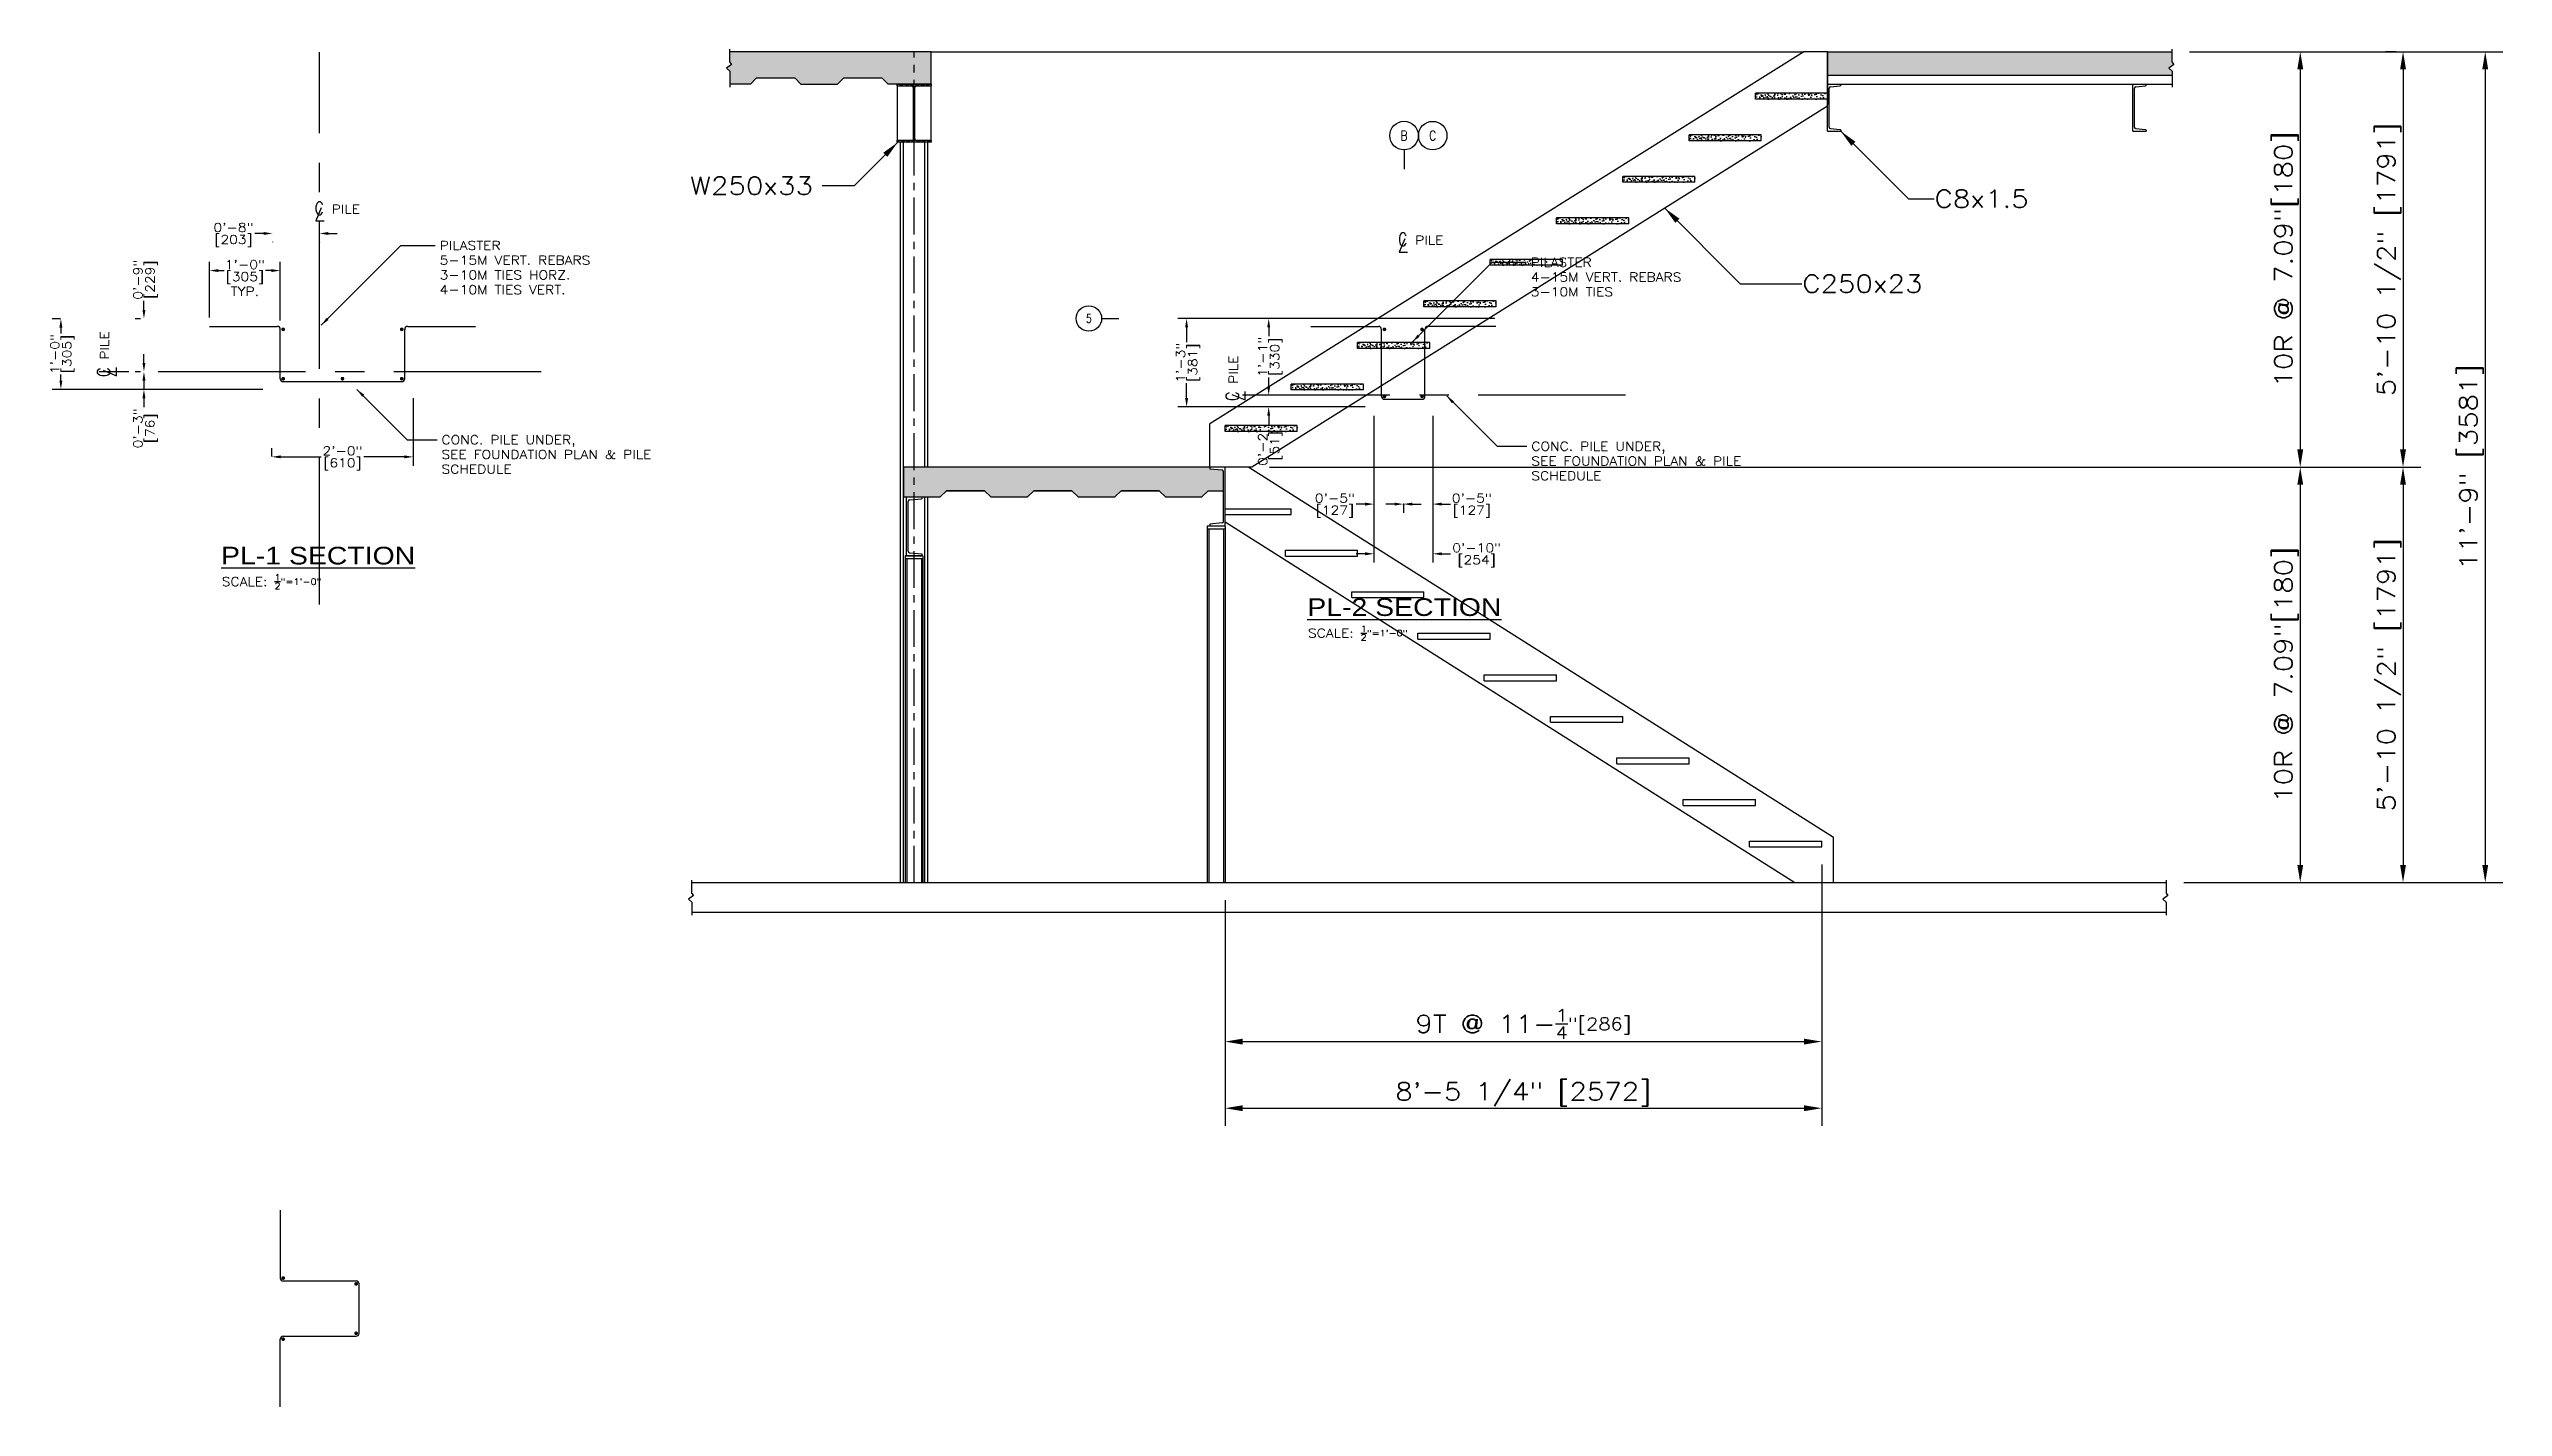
# Model space of a CAD drawing. Header units: inches. Extents: x -229 to 9761, y -1201 to 3580.
# Drawn here: x 300.1 to 716.5, y -172.5 to 57.9 of the extents above; entities that cross this region are included whole.
import ezdxf
from ezdxf.enums import TextEntityAlignment as Align

# ---------------------------------------------------------------- set-up
doc = ezdxf.new("R2010")
doc.units = ezdxf.units.IN
doc.header["$MEASUREMENT"] = 0
doc.linetypes.add('CENTER', pattern=[2, 1.25, -0.25, 0.25, -0.25])
doc.layers.get('0').update_dxf_attribs({"linetype": 'CONTINUOUS'})
doc.layers.get('DEFPOINTS').update_dxf_attribs({"linetype": 'CONTINUOUS'})
for name, color, linetype in [('Architectural_Plan_Dim', 5, 'CONTINUOUS'), ('CENTER', 1, 'CENTER'), ('Dimension', 5, 'CONTINUOUS'), ('Foundation_Details_CL', 150, 'CENTER'), ('Foundation_Details_Reinf', 131, 'CONTINUOUS'), ('LAYER131A', 131, 'CONTINUOUS'), ('Struc_Section_Conc', 71, 'CONTINUOUS'), ('Struc_Section_Dim', 5, 'CONTINUOUS'), ('Struc_Section_Steel', 11, 'CONTINUOUS'), ('Struc_Section_Wall', 134, 'CONTINUOUS'), ('Structural_Section_Dim', 5, 'CONTINUOUS'), ('Structural_Section_Text', 5, 'CONTINUOUS'), ('TEXT', 4, 'CONTINUOUS')]:
    doc.layers.add(name, color=color, linetype=linetype)
doc.styles.add('ROMANS', font='ROMANS.SHX', dxfattribs={"width": 0.8})
doc.styles.add('ROMANS-115', font='romans.shx', dxfattribs={"width": 1.15})
doc.styles.add('ROMANS80', font='romans.shx', dxfattribs={"width": 0.8})
doc.styles.add('SANS-115', font='sanss___.ttf', dxfattribs={"width": 1.15})
doc.dimstyles.new('112-ROMANS-115-MS', dxfattribs={"dimscale": 0, "dimtxt": 1.5, "dimasz": 1.5, "dimexe": 1.5, "dimexo": 1.5, "dimgap": 0.125, "dimtad": 0, "dimdec": 4, "dimzin": 1, "dimdsep": 46, "dimlunit": 4, "dimtxsty": 'ROMANS-115', "dimcen": 0.125, "dimclrd": 256, "dimclre": 256, "dimclrt": 256, "dimadec": 0, "dimazin": 0, "dimtfac": 1, "dimtdec": 4, "dimtofl": 0, "dimtmove": 0, "dimatfit": 0, "dimfxl": 1, "dimtfillclr": 256, "dimfrac": 2, "dimtolj": 1, "dimtzin": 0, "dimarcsym": 0})
doc.dimstyles.new('12-ROMANS-115-PS', dxfattribs={"dimscale": 0, "dimtxt": 0.0625, "dimasz": 0.0625, "dimexe": 0.0625, "dimexo": 0.03125, "dimgap": 0.03125, "dimtad": 1, "dimdec": 3, "dimlfac": 24, "dimzin": 1, "dimdsep": 46, "dimlunit": 4, "dimtxsty": 'ROMANS-115', "dimcen": 0.125, "dimclrd": 256, "dimclre": 256, "dimclrt": 256, "dimadec": 0, "dimazin": 0, "dimtfac": 1, "dimtdec": 3, "dimtofl": 0, "dimtmove": 0, "dimatfit": 0, "dimfxl": 1, "dimfrac": 2, "dimtolj": 1, "dimtzin": 0, "dimarcsym": 0})
doc.dimstyles.new('48-ROMANS-115', dxfattribs={"dimtxt": 3, "dimasz": 3, "dimexe": 3, "dimexo": 3, "dimgap": 0.0625, "dimtad": 1, "dimdec": 4, "dimzin": 1, "dimdsep": 46, "dimlunit": 4, "dimtxsty": 'ROMANS-115', "dimcen": 0.0625, "dimclrd": 256, "dimclre": 256, "dimclrt": 256, "dimadec": 0, "dimazin": 0, "dimtfac": 1, "dimtdec": 4, "dimtofl": 0, "dimtmove": 0, "dimatfit": 0, "dimfxl": 1, "dimfrac": 2, "dimtolj": 1, "dimtzin": 0, "dimarcsym": 0})
pattern_1 = [(50, (0, 0), (1.4345204, -0.1255043), [0.15, -1.65]), (355, (0, 0), (-0.2775027, 1.5043843), [0.12, -1.32]), (100.4514, (0.1195, -0.0105), (1.1570188, 1.378879), [0.1274804, -1.4022842]), (46.1842, (0, 0.4), (2.134482, -0.331038), [0.225, -2.475]), (96.6356, (0.1779, 0.3724), (1.8693254, 1.948236), [0.1912206, -2.103426]), (351.1842, (0, 0.4), (1.869324, 1.948237), [0.18, -1.98]), (21, (0.2, 0.3), (1.193814, -0.8052378), [0.15, -1.65]), (326, (0.2, 0.3), (0.4866307, 1.4503), [0.12, -1.32]), (71.4514, (0.2995, 0.2329), (1.6804453, 0.645061), [0.1274804, -1.4022842]), (37.5, (0, 0), (0.0243197, 0.6657877), [0, -1.304, 0, -1.34, 0, -1.325]), (7.5, (0, 0), (0.5261391, 0.7888234), [0, -0.764, 0, -1.274, 0, -0.505]), (327.5, (-0.446, 0), (1.06764487, -0.04510974), [0, -0.5, 0, -1.56, 0, -2.07]), (317.5, (-0.646, 0), (1.1663723, 0.20021), [0, -0.65, 0, -1.036, 0, -1.47])]

msp = doc.modelspace()

# ---------------------------------------------------------------- texts
at = {"layer": 'Struc_Section_Dim', "ltscale": 2, "char_height": 3, "attachment_point": 1, "style": 'ROMANS-115'}
for s, insert in [('\\A1;W250x33', (408.922536, 36.240098)), ('\\A1;C8x1.5', (620.094746, 34.037204)), ('\\A1;C250x23', (597.652888, 19.628722))]:
    msp.add_mtext(s, dxfattribs=dict(at, insert=insert))
at = {"layer": 'Structural_Section_Dim', "attachment_point": 1, "style": 'ROMANS-115'}
for insert, char_height in [((366.726193, -7.597236), 1.49999999), ((551.667896, -8.720967), 1.49999994)]:
    msp.add_mtext('\\A1;CONC. PILE UNDER,\\PSEE FOUNDATION PLAN & PILE\\PSCHEDULE', dxfattribs=dict(at, insert=insert, char_height=char_height))
at = {"layer": 'Structural_Section_Text', "width": 1.15}
for s, height, style, p in [('PILE', 1.5, 'ROMANS-115', (348.094989, 30.03583)), ('PILE', 1.4999999, 'ROMANS-115', (531.956605, 24.756766)), ('%%UPL-1 SECTION', 2.99999997, 'SANS-115', (329.325494, -29.520138)), ('%%UPL-2 SECTION', 2.99999988, 'SANS-115', (513.650271, -38.261124))]:
    msp.add_text(s, height=height, dxfattribs=dict(at, style=style)).set_placement(p)
at = {"layer": 'Structural_Section_Text', "style": 'ROMANS-115', "width": 1.15}
for height, p in [(1.5, (310.298715, 5.223903)), (1.4999999, (501.845965, 1.122719))]:
    msp.add_text('PILE', height=height, rotation=90, dxfattribs=at).set_placement(p)
at = {"layer": 'Structural_Section_Text', "attachment_point": 1, "style": 'ROMANS-115'}
for s, insert, char_height in [('PILASTER\\P5-15M VERT. REBARS\\P3-10M TIES HORZ.\\P4-10M TIES VERT.', (366.417033, 25.363831), 1.49999999), ('\\A1;PILASTER\\P4-15M VERT. REBARS\\P3-10M TIES', (551.561383, 22.506331), 1.49999994), ('\\A1;SCALE: \\H0.7x;\\S1/2;"=1\'-0"', (329.440673, -31.17357), 1.49999999), ('\\A1;SCALE: \\H0.7x;\\S1/2;"=1\'-0"', (513.765449, -39.914556), 1.49999994)]:
    msp.add_mtext(s, dxfattribs=dict(at, insert=insert, char_height=char_height))

# ---------------------------------------------------------------- blocks, each defined once
blk = doc.blocks.new('*D1')
at = {"layer": 'DEFPOINTS', "color": 0, "ltscale": 2}
for p in [(660.37, 57.5), (659.37, -83.5), (713.54, -83.5)]:
    blk.add_point(p, dxfattribs=at)
at = {"layer": 'Struc_Section_Dim', "lineweight": -2, "ltscale": 2}
for p, q in [((663.37, 57.5), (716.54, 57.5)), ((713.54, 54.5), (713.54, -80.5)), ((662.37, -83.5), (716.54, -83.5))]:
    blk.add_line(p, q, dxfattribs=at)
at = {"layer": 'Struc_Section_Dim', "ltscale": 2}
for points in [[(713.04, 54.5), (714.04, 54.5), (713.54, 57.5)], [(713.04, -80.5), (714.04, -80.5), (713.54, -83.5)]]:
    blk.add_solid(points, dxfattribs=at)
at = {"layer": 'Struc_Section_Dim', "ltscale": 2, "insert": (711.19, -13), "char_height": 3, "attachment_point": 5, "rotation": 90, "style": 'ROMANS-115'}
blk.add_mtext('\\A1;11\'-9" [3581]', dxfattribs=at)
blk = doc.blocks.new('*D2')
at = {"layer": 'DEFPOINTS', "color": 0, "ltscale": 2}
for p in [(701.41, 57.5), (504.22, -13), (699.59, -13)]:
    blk.add_point(p, dxfattribs=at)
at = {"layer": 'Struc_Section_Dim', "lineweight": -2, "ltscale": 2}
for p, q in [((698.41, 57.5), (696.59, 57.5)), ((699.59, 54.5), (699.59, -10)), ((507.22, -13), (702.59, -13))]:
    blk.add_line(p, q, dxfattribs=at)
at = {"layer": 'Struc_Section_Dim', "ltscale": 2}
for points in [[(699.09, 54.5), (700.09, 54.5), (699.59, 57.5)], [(699.09, -10), (700.09, -10), (699.59, -13)]]:
    blk.add_solid(points, dxfattribs=at)
at = {"layer": 'Struc_Section_Dim', "ltscale": 2, "insert": (697.24, 22.25), "char_height": 3, "attachment_point": 5, "rotation": 90, "style": 'ROMANS-115'}
blk.add_mtext('\\A1;5\'-10 1/2" [1791]', dxfattribs=at)
blk = doc.blocks.new('*D3')
at = {"layer": 'DEFPOINTS', "color": 0, "ltscale": 2}
for p in [(504.22, -13), (699.59, -83.5), (699.59, -83.5)]:
    blk.add_point(p, dxfattribs=at)
at = {"layer": 'Struc_Section_Dim', "lineweight": -2, "ltscale": 2}
for p, q in [((507.22, -13), (702.59, -13)), ((699.59, -16), (699.59, -80.5))]:
    blk.add_line(p, q, dxfattribs=at)
at = {"layer": 'Struc_Section_Dim', "ltscale": 2}
for points in [[(699.09, -16), (700.09, -16), (699.59, -13)], [(699.09, -80.5), (700.09, -80.5), (699.59, -83.5)]]:
    blk.add_solid(points, dxfattribs=at)
at = {"layer": 'Struc_Section_Dim', "ltscale": 2, "insert": (697.24, -48.25), "char_height": 3, "attachment_point": 5, "rotation": 90, "style": 'ROMANS-115'}
blk.add_mtext('\\A1;5\'-10 1/2" [1791]', dxfattribs=at)
blk = doc.blocks.new('*D4')
at = {"layer": 'DEFPOINTS', "color": 0, "ltscale": 2}
for p in [(680.3, 57.5), (680.3, -13), (682.15, -13)]:
    blk.add_point(p, dxfattribs=at)
at = {"layer": 'Struc_Section_Dim', "lineweight": -2, "ltscale": 2}
for p, q in [((682.15, 54.5), (682.15, -10)), ((683.3, 57.5), (685.15, 57.5)), ((683.3, -13), (685.15, -13))]:
    blk.add_line(p, q, dxfattribs=at)
at = {"layer": 'Struc_Section_Dim', "ltscale": 2}
for points in [[(681.65, 54.5), (682.65, 54.5), (682.15, 57.5)], [(681.65, -10), (682.65, -10), (682.15, -13)]]:
    blk.add_solid(points, dxfattribs=at)
at = {"layer": 'Struc_Section_Dim', "ltscale": 2, "insert": (679.8, 22.25), "char_height": 3, "attachment_point": 5, "rotation": 90, "style": 'ROMANS-115'}
blk.add_mtext('\\A1;10R @ 7.09"[180] ', dxfattribs=at)
blk = doc.blocks.new('*D5')
at = {"layer": 'DEFPOINTS', "color": 0, "ltscale": 2}
for p in [(680.3, -13), (680.3, -83.5), (682.15, -83.5)]:
    blk.add_point(p, dxfattribs=at)
at = {"layer": 'Struc_Section_Dim', "lineweight": -2, "ltscale": 2}
for p, q in [((682.15, -16), (682.15, -80.5)), ((683.3, -13), (685.15, -13)), ((683.3, -83.5), (685.15, -83.5))]:
    blk.add_line(p, q, dxfattribs=at)
at = {"layer": 'Struc_Section_Dim', "ltscale": 2}
for points in [[(681.65, -16), (682.65, -16), (682.15, -13)], [(681.65, -80.5), (682.65, -80.5), (682.15, -83.5)]]:
    blk.add_solid(points, dxfattribs=at)
at = {"layer": 'Struc_Section_Dim', "ltscale": 2, "insert": (679.8, -48.25), "char_height": 3, "attachment_point": 5, "rotation": 90, "style": 'ROMANS-115'}
blk.add_mtext('\\A1;10R @ 7.09"[180] ', dxfattribs=at)
blk = doc.blocks.new('*D6')
at = {"layer": 'DEFPOINTS', "color": 0, "ltscale": 2}
for p in [(499.69, -109.49), (600.94, -109.49), (600.94, -110.5)]:
    blk.add_point(p, dxfattribs=at)
at = {"layer": 'Struc_Section_Dim', "lineweight": -2, "ltscale": 2}
for p, q in [((502.69, -110.5), (597.94, -110.5)), ((600.94, -112.49), (600.94, -113.5))]:
    blk.add_line(p, q, dxfattribs=at)
at = {"layer": 'Struc_Section_Dim', "ltscale": 2}
for points in [[(502.69, -110), (502.69, -111), (499.69, -110.5)], [(597.94, -110), (597.94, -111), (600.94, -110.5)]]:
    blk.add_solid(points, dxfattribs=at)
at = {"layer": 'Struc_Section_Dim', "ltscale": 2, "insert": (550.31, -107.49), "char_height": 3, "attachment_point": 5, "style": 'ROMANS-115'}
blk.add_mtext('\\A1;\\A1;9T @ 11-\\H0.7x;\\S1/4;"[286]', dxfattribs=at)
blk = doc.blocks.new('*D28')
at = {"layer": 'DEFPOINTS', "color": 0, "ltscale": 2}
for p in [(600.94, -77.45), (499.69, -83.5), (600.94, -121.8)]:
    blk.add_point(p, dxfattribs=at)
at = {"layer": 'Struc_Section_Dim', "lineweight": -2, "ltscale": 2}
for p, q in [((600.94, -80.45), (600.94, -124.8)), ((499.69, -86.5), (499.69, -124.8)), ((502.69, -121.8), (597.94, -121.8))]:
    blk.add_line(p, q, dxfattribs=at)
at = {"layer": 'Struc_Section_Dim', "ltscale": 2}
for points in [[(502.69, -121.3), (502.69, -122.3), (499.69, -121.8)], [(597.94, -121.3), (597.94, -122.3), (600.94, -121.8)]]:
    blk.add_solid(points, dxfattribs=at)
at = {"layer": 'Struc_Section_Dim', "ltscale": 2, "insert": (550.31, -119.46), "char_height": 3, "attachment_point": 5, "style": 'ROMANS-115'}
blk.add_mtext('\\A1;8\'-5 1/4" [2572]', dxfattribs=at)
blk = doc.blocks.new('*D54')
at = {"layer": 'DEFPOINTS', "color": 0, "ltscale": 2}
for p in [(361.93, 0.19), (361.93, -11.26), (337.93, -12.72)]:
    blk.add_point(p, dxfattribs=at)
at = {"layer": 'Structural_Section_Text', "lineweight": -2, "ltscale": 2}
for p, q in [((361.93, -1.31), (361.93, -12.76)), ((337.93, -11.22), (337.93, -9.76)), ((339.43, -11.26), (346.31, -11.26)), ((360.43, -11.26), (353.55, -11.26))]:
    blk.add_line(p, q, dxfattribs=at)
at = {"layer": 'Structural_Section_Text', "ltscale": 2}
for points in [[(339.43, -11.01), (339.43, -11.51), (337.93, -11.26)], [(360.43, -11.01), (360.43, -11.51), (361.93, -11.26)]]:
    blk.add_solid(points, dxfattribs=at)
at = {"layer": 'Structural_Section_Text', "ltscale": 2, "char_height": 1.5, "attachment_point": 5, "style": 'ROMANS-115'}
for s, insert in [('\\A1;2\'-0"', (349.93, -10.24)), ('\\A1;[610]', (349.93, -12.52))]:
    blk.add_mtext(s, dxfattribs=dict(at, insert=insert))
blk = doc.blocks.new('*D55')
at = {"layer": 'DEFPOINTS', "color": 0, "ltscale": 2}
for p in [(303.59, 12.19), (302.14, 0.19), (337.93, 0.19)]:
    blk.add_point(p, dxfattribs=at)
at = {"layer": 'Structural_Section_Text', "lineweight": -2, "ltscale": 2}
for p, q in [((302.09, 12.19), (300.64, 12.19)), ((302.14, 10.69), (302.14, 9.68)), ((336.43, 0.19), (300.64, 0.19)), ((302.14, 1.69), (302.14, 2.7))]:
    blk.add_line(p, q, dxfattribs=at)
at = {"layer": 'Structural_Section_Text', "ltscale": 2}
for points in [[(301.89, 10.69), (302.39, 10.69), (302.14, 12.19)], [(301.89, 1.69), (302.39, 1.69), (302.14, 0.19)]]:
    blk.add_solid(points, dxfattribs=at)
at = {"layer": 'Structural_Section_Text', "ltscale": 2, "char_height": 1.5, "attachment_point": 5, "rotation": 90, "style": 'ROMANS-115'}
for s, insert in [('\\A1;1\'-0"', (301.12, 6.19)), ('\\A1;[305]', (303.41, 6.19))]:
    blk.add_mtext(s, dxfattribs=dict(at, insert=insert))
blk = doc.blocks.new('*D56')
at = {"layer": 'DEFPOINTS', "color": 0, "ltscale": 2}
for p in [(338.05, 26.75), (338.05, 26.65), (346.05, 26.75)]:
    blk.add_point(p, dxfattribs=at)
at = {"layer": 'Structural_Section_Text', "lineweight": -2, "ltscale": 2}
for p, q in [((336.55, 26.65), (335.05, 26.65)), ((338.05, 25.25), (338.05, 25.15)), ((346.05, 25.25), (346.05, 25.15)), ((347.55, 26.65), (349.05, 26.65))]:
    blk.add_line(p, q, dxfattribs=at)
at = {"layer": 'Structural_Section_Text', "ltscale": 2}
for points in [[(336.55, 26.9), (336.55, 26.4), (338.05, 26.65)], [(347.55, 26.9), (347.55, 26.4), (346.05, 26.65)]]:
    blk.add_solid(points, dxfattribs=at)
at = {"layer": 'Structural_Section_Text', "ltscale": 2, "char_height": 1.5, "attachment_point": 5, "style": 'ROMANS-115'}
for s, insert in [('\\A1;0\'-8"', (331.44, 27.67)), ('\\A1;[203]', (331.44, 25.38))]:
    blk.add_mtext(s, dxfattribs=dict(at, insert=insert))
blk = doc.blocks.new('*D57')
at = {"layer": 'DEFPOINTS', "color": 0, "ltscale": 2}
for p in [(316.24, 12.19), (317.18, 12.19), (317.18, 3.19)]:
    blk.add_point(p, dxfattribs=at)
at = {"layer": 'Structural_Section_Text', "lineweight": -2, "ltscale": 2}
for p, q in [((316.24, 13.69), (316.24, 15.19)), ((315.68, 12.19), (314.74, 12.19)), ((315.68, 3.19), (314.74, 3.19)), ((316.24, 1.69), (316.24, 0.19))]:
    blk.add_line(p, q, dxfattribs=at)
at = {"layer": 'Structural_Section_Text', "ltscale": 2}
for points in [[(315.99, 13.69), (316.49, 13.69), (316.24, 12.19)], [(315.99, 1.69), (316.49, 1.69), (316.24, 3.19)]]:
    blk.add_solid(points, dxfattribs=at)
at = {"layer": 'Structural_Section_Text', "ltscale": 2, "char_height": 1.5, "attachment_point": 5, "rotation": 90, "style": 'ROMANS-115'}
for s, insert in [('\\A1;0\'-9"', (315.22, 18.81)), ('\\A1;[229]', (317.51, 18.81))]:
    blk.add_mtext(s, dxfattribs=dict(at, insert=insert))
blk = doc.blocks.new('*D58')
at = {"layer": 'DEFPOINTS', "color": 0, "ltscale": 2}
for p in [(316.24, 3.19), (316.24, 0.19), (316.24, 0.19)]:
    blk.add_point(p, dxfattribs=at)
at = {"layer": 'Structural_Section_Dim', "lineweight": -2, "ltscale": 2}
for p, q in [((316.24, 4.69), (316.24, 6.19)), ((316.24, -1.31), (316.24, -2.81))]:
    blk.add_line(p, q, dxfattribs=at)
at = {"layer": 'Structural_Section_Dim', "ltscale": 2}
for points in [[(315.99, 4.69), (316.49, 4.69), (316.24, 3.19)], [(315.99, -1.31), (316.49, -1.31), (316.24, 0.19)]]:
    blk.add_solid(points, dxfattribs=at)
at = {"layer": 'Structural_Section_Dim', "ltscale": 2, "char_height": 1.5, "attachment_point": 5, "rotation": 90, "style": 'ROMANS-115'}
for s, insert in [('\\A1;0\'-3"', (315.22, -6.42)), ('\\A1;[76]', (317.51, -6.42))]:
    blk.add_mtext(s, dxfattribs=dict(at, insert=insert))
blk = doc.blocks.new('CLMARK')
at = {"layer": 'TEXT'}
for p, q in [((1.5, 4.6), (-3.6, -7.6)), ((-3.6, -7.6), (4.1, -7.6))]:
    blk.add_line(p, q, dxfattribs=at)
at = {"layer": 'TEXT', "style": 'ROMANS', "width": 0.8}
blk.add_text('C', height=12, dxfattribs=at).set_placement((-4.6, -1.9))
blk = doc.blocks.new('*D59')
at = {"layer": 'DEFPOINTS', "color": 0, "ltscale": 2}
for p in [(327.37, 20.35), (327.37, 10.88), (339.37, 10.38)]:
    blk.add_point(p, dxfattribs=at)
at = {"layer": 'Structural_Section_Dim', "lineweight": -2, "ltscale": 2}
for p, q in [((327.37, 12.38), (327.37, 21.85)), ((339.37, 11.88), (339.37, 21.85)), ((328.87, 20.35), (329.87, 20.35)), ((337.87, 20.35), (336.86, 20.35))]:
    blk.add_line(p, q, dxfattribs=at)
at = {"layer": 'Structural_Section_Dim', "ltscale": 2}
for points in [[(328.87, 20.6), (328.87, 20.1), (327.37, 20.35)], [(337.87, 20.6), (337.87, 20.1), (339.37, 20.35)]]:
    blk.add_solid(points, dxfattribs=at)
at = {"layer": 'Structural_Section_Dim', "ltscale": 2, "char_height": 1.5, "attachment_point": 5, "style": 'ROMANS-115'}
for s, insert in [('\\A1;1\'-0"', (333.37, 21.37)), ('\\A1;[305]\\PTYP.', (333.37, 18.08))]:
    blk.add_mtext(s, dxfattribs=dict(at, insert=insert))
blk = doc.blocks.new('*D60')
at = {"layer": 'DEFPOINTS', "color": 0, "ltscale": 2}
for p in [(513.81, 12.22), (493.17, -2.78), (524.95, -2.78)]:
    blk.add_point(p, dxfattribs=at)
at = {"layer": 'Structural_Section_Dim', "lineweight": -2, "ltscale": 2}
for p, q in [((512.31, 12.22), (491.67, 12.22)), ((493.17, 10.72), (493.17, 8.22)), ((493.17, -1.28), (493.17, 1.23)), ((523.45, -2.78), (491.67, -2.78))]:
    blk.add_line(p, q, dxfattribs=at)
at = {"layer": 'Structural_Section_Dim', "ltscale": 2}
for points in [[(492.92, 10.72), (493.42, 10.72), (493.17, 12.22)], [(492.92, -1.28), (493.42, -1.28), (493.17, -2.78)]]:
    blk.add_solid(points, dxfattribs=at)
at = {"layer": 'Structural_Section_Dim', "ltscale": 2, "char_height": 1.5, "attachment_point": 5, "rotation": 90, "style": 'ROMANS-115'}
for s, insert in [('\\A1;1\'-3"', (492.15, 4.72)), ('\\A1;[381]', (494.44, 4.72))]:
    blk.add_mtext(s, dxfattribs=dict(at, insert=insert))
blk = doc.blocks.new('*D61')
at = {"layer": 'DEFPOINTS', "color": 0, "ltscale": 2}
for p in [(524.95, -2.78), (534.95, -2.78), (534.95, -27.71)]:
    blk.add_point(p, dxfattribs=at)
at = {"layer": 'Structural_Section_Dim', "lineweight": -2, "ltscale": 2}
for p, q in [((524.95, -4.28), (524.95, -29.21)), ((534.95, -4.28), (534.95, -29.21)), ((523.45, -27.71), (521.95, -27.71)), ((536.45, -27.71), (537.95, -27.71))]:
    blk.add_line(p, q, dxfattribs=at)
at = {"layer": 'Structural_Section_Dim', "ltscale": 2}
for points in [[(523.45, -27.46), (523.45, -27.96), (524.95, -27.71)], [(536.45, -27.46), (536.45, -27.96), (534.95, -27.71)]]:
    blk.add_solid(points, dxfattribs=at)
at = {"layer": 'Structural_Section_Dim', "ltscale": 2, "char_height": 1.5, "attachment_point": 5, "style": 'ROMANS-115'}
for s, insert in [('\\A1;0\'-10"', (542.39, -26.69)), ('\\A1;[254]', (542.39, -28.98))]:
    blk.add_mtext(s, dxfattribs=dict(at, insert=insert))
blk = doc.blocks.new('*D62')
at = {"layer": 'DEFPOINTS', "color": 0, "ltscale": 2}
for p in [(524.95, -17.7), (524.95, -19.28), (529.95, -17.7)]:
    blk.add_point(p, dxfattribs=at)
at = {"layer": 'Structural_Section_Dim', "lineweight": -2, "ltscale": 2}
for p, q in [((523.45, -19.28), (521.95, -19.28)), ((524.95, -19.2), (524.95, -20.78)), ((529.95, -19.2), (529.95, -20.78)), ((531.45, -19.28), (532.95, -19.28))]:
    blk.add_line(p, q, dxfattribs=at)
at = {"layer": 'Structural_Section_Dim', "ltscale": 2}
for points in [[(523.45, -19.03), (523.45, -19.53), (524.95, -19.28)], [(531.45, -19.03), (531.45, -19.53), (529.95, -19.28)]]:
    blk.add_solid(points, dxfattribs=at)
at = {"layer": 'Structural_Section_Dim', "ltscale": 2, "char_height": 1.5, "attachment_point": 5, "style": 'ROMANS-115'}
for s, insert in [('\\A1;0\'-5"', (518.34, -18.27)), ('\\A1;[127]', (518.34, -20.55))]:
    blk.add_mtext(s, dxfattribs=dict(at, insert=insert))
blk = doc.blocks.new('Gridline')
blk.add_line((-0.5, -21.1), (-0.5, -69.7))
blk.add_circle((-0.5, 14.9), 36)
at = {"color": 5, "style": 'ROMANS80', "width": 0.8}
blk.add_attdef('GRID', text='', height=24, dxfattribs=at).set_placement((-0.5, 14.9), align=Align.MIDDLE)
blk = doc.blocks.new('Gridline-Left')
blk.add_line((-48.6, 0), (0, 0))
blk.add_circle((-84.6, 0), 36)
at = {"color": 5, "style": 'ROMANS80', "width": 0.8}
blk.add_attdef('GRID', text='', height=24, dxfattribs=at).set_placement((-84.6, 0), align=Align.MIDDLE)
blk = doc.blocks.new('*D63')
at = {"layer": 'DEFPOINTS', "color": 0, "ltscale": 2}
for p in [(529.95, -17.7), (534.95, -17.7), (534.95, -19.28)]:
    blk.add_point(p, dxfattribs=at)
at = {"layer": 'Structural_Section_Dim', "lineweight": -2, "ltscale": 2}
for p, q in [((528.45, -19.28), (526.95, -19.28)), ((529.95, -19.2), (529.95, -20.78)), ((534.95, -19.2), (534.95, -20.78)), ((536.45, -19.28), (537.95, -19.28))]:
    blk.add_line(p, q, dxfattribs=at)
at = {"layer": 'Structural_Section_Dim', "ltscale": 2}
for points in [[(528.45, -19.03), (528.45, -19.53), (529.95, -19.28)], [(536.45, -19.03), (536.45, -19.53), (534.95, -19.28)]]:
    blk.add_solid(points, dxfattribs=at)
at = {"layer": 'Structural_Section_Dim', "ltscale": 2, "char_height": 1.5, "attachment_point": 5, "style": 'ROMANS-115'}
for s, insert in [('\\A1;0\'-5"', (541.57, -18.27)), ('\\A1;[127]', (541.57, -20.55))]:
    blk.add_mtext(s, dxfattribs=dict(at, insert=insert))
blk = doc.blocks.new('*D64')
at = {"layer": 'DEFPOINTS', "color": 0, "ltscale": 2}
for p in [(507.1, 12.22), (508.79, 12.22), (508.79, -0.78)]:
    blk.add_point(p, dxfattribs=at)
at = {"layer": 'Structural_Section_Dim', "lineweight": -2, "ltscale": 2}
for p, q in [((507.29, 12.22), (505.6, 12.22)), ((507.1, 10.72), (507.1, 9.22)), ((507.1, 0.72), (507.1, 2.23)), ((507.29, -0.78), (505.6, -0.78))]:
    blk.add_line(p, q, dxfattribs=at)
at = {"layer": 'Structural_Section_Dim', "ltscale": 2}
for points in [[(506.85, 10.72), (507.35, 10.72), (507.1, 12.22)], [(506.85, 0.72), (507.35, 0.72), (507.1, -0.78)]]:
    blk.add_solid(points, dxfattribs=at)
at = {"layer": 'Structural_Section_Dim', "ltscale": 2, "char_height": 1.5, "attachment_point": 5, "rotation": 90, "style": 'ROMANS-115'}
for s, insert in [('\\A1;1\'-1"', (506.08, 5.72)), ('\\A1;[330]', (508.37, 5.72))]:
    blk.add_mtext(s, dxfattribs=dict(at, insert=insert))
blk = doc.blocks.new('*D65')
at = {"layer": 'DEFPOINTS', "color": 0, "ltscale": 2}
for p in [(507.1, -2.78), (508.79, -0.78), (508.79, -2.78)]:
    blk.add_point(p, dxfattribs=at)
at = {"layer": 'Structural_Section_Dim', "lineweight": -2, "ltscale": 2}
for p, q in [((507.1, 0.72), (507.1, 2.22)), ((507.29, -0.78), (505.6, -0.78)), ((507.29, -2.78), (505.6, -2.78)), ((507.1, -4.28), (507.1, -5.78))]:
    blk.add_line(p, q, dxfattribs=at)
at = {"layer": 'Structural_Section_Dim', "ltscale": 2}
for points in [[(506.85, 0.72), (507.35, 0.72), (507.1, -0.78)], [(506.85, -4.28), (507.35, -4.28), (507.1, -2.78)]]:
    blk.add_solid(points, dxfattribs=at)
at = {"layer": 'Structural_Section_Dim', "ltscale": 2, "char_height": 1.5, "attachment_point": 5, "rotation": 90, "style": 'ROMANS-115'}
for s, insert in [('\\A1;0\'-2"', (506.08, -9.39)), ('\\A1;[51]', (508.37, -9.39))]:
    blk.add_mtext(s, dxfattribs=dict(at, insert=insert))
blk = doc.blocks.new('grids')
at = {"color": 2}
blk.add_circle((0.101, 0), 0.101, dxfattribs=at)
at = {"color": 5, "style": 'ROMANS80', "width": 0.8}
blk.add_attdef('GRID', text='', height=0.0675, dxfattribs=at).set_placement((0.101, 0), align=Align.MIDDLE)

# ---------------------------------------------------------------- dimensions: what is measured, and where the dimension line sits
at = {"layer": 'Struc_Section_Dim', "ltscale": 2}
for base, p1, p2, picture, middle in [((699.588312, -13.004356), (701.411381, 57.495644), (504.217005, -13.004356), '*D2', (697.240098, 22.245644)), ((713.54092, -83.504356), (660.373602, 57.495644), (659.373602, -83.504356), '*D1', (711.192706, -13.004356)), ((699.588312, -83.504356), (504.217005, -13.004356), (699.588312, -83.504356), '*D3', (697.240098, -48.254356))]:
    dim = msp.add_linear_dim(base=base, p1=p1, p2=p2, angle=90, dimstyle='48-ROMANS-115', dxfattribs=at)
    dim.commit()
    dim.dimension.update_dxf_attribs({"geometry": picture, "text_midpoint": middle})
for base, p1, p2, picture, middle in [((682.146314, -13.004356), (680.297164, 57.495644), (680.297164, -13.004356), '*D4', (679.7981, 22.245644)), ((682.146314, -83.504356), (680.297164, -13.004356), (680.297164, -83.504356), '*D5', (679.7981, -48.254356))]:
    dim = msp.add_linear_dim(base=base, p1=p1, p2=p2, angle=90, text='10R @ 7.09"[180] ', dimstyle='48-ROMANS-115', dxfattribs=at)
    dim.commit()
    dim.dimension.update_dxf_attribs({"geometry": picture, "text_midpoint": middle})
dim = msp.add_linear_dim(base=(600.936025, -121.80358), p1=(499.686025, -83.504356), p2=(600.936025, -77.454356), dimstyle='48-ROMANS-115', dxfattribs=at)
dim.commit()
dim.dimension.update_dxf_attribs({"geometry": '*D28', "text_midpoint": (550.311025, -119.455366)})
dim = msp.add_linear_dim(base=(600.936025, -110.501797), p1=(499.686025, -109.489889), p2=(600.936025, -109.489889), text='\\A1;9T @ 11-{\\H0.7x;\\S1/4;}"[286]', dimstyle='48-ROMANS-115', override={"dimse1": 1}, dxfattribs=at)
dim.commit()
dim.dimension.update_dxf_attribs({"geometry": '*D6', "text_midpoint": (550.311025, -107.489297)})
at = {"layer": 'Structural_Section_Dim'}
dim = msp.add_linear_dim(base=(327.366877, 20.347445), p1=(339.366876, 10.379048), p2=(327.366877, 10.879048), text='<>\\PTYP.', dimstyle='112-ROMANS-115-MS', override={"dimscale": 1, "dimpost": '\\X'}, dxfattribs=at)
dim.commit()
dim.dimension.update_dxf_attribs({"geometry": '*D59', "text_midpoint": (333.366876, 20.347445)})
for base, p1, p2, angle, picture, middle in [((493.172153, -2.777319), (513.811269, 12.222681), (524.95267, -2.777319), 90, '*D60', (493.172153, 4.722681)), ((507.098078, 12.222681), (508.787779, -0.777319), (508.787779, 12.222681), 90, '*D64', (507.098078, 5.722681)), ((316.23901, 0.191548), (316.23901, 3.191548), (316.23901, 0.191548), 90, '*D58', (316.23901, -6.424524)), ((507.098078, -2.777319), (508.787779, -0.777319), (508.787779, -2.777319), 270, '*D65', (507.098078, -9.393391)), ((534.95267, -19.28294), (529.95267, -17.698108), (534.95267, -17.698108), 180, '*D63', (541.568742, -19.28294))]:
    dim = msp.add_linear_dim(base=base, p1=p1, p2=p2, angle=angle, dimstyle='112-ROMANS-115-MS', override={"dimscale": 1, "dimpost": '\\X'}, dxfattribs=at)
    dim.commit()
    dim.dimension.update_dxf_attribs({"geometry": picture, "text_midpoint": middle})
for base, p1, p2, picture, middle in [((534.95267, -27.707878), (524.95267, -2.777319), (534.95267, -2.777319), '*D61', (542.39017, -27.707878)), ((524.95267, -19.28294), (529.95267, -17.698108), (524.95267, -17.698108), '*D62', (518.336599, -19.28294))]:
    dim = msp.add_linear_dim(base=base, p1=p1, p2=p2, dimstyle='112-ROMANS-115-MS', override={"dimscale": 1, "dimpost": '\\X'}, dxfattribs=at)
    dim.commit()
    dim.dimension.update_dxf_attribs({"geometry": picture, "text_midpoint": middle})
at = {"layer": 'Structural_Section_Text'}
for base, p1, p2, picture, middle in [((338.054376, 26.649219), (346.054376, 26.750683), (338.054376, 26.750683), '*D56', (331.438305, 26.649219)), ((361.929376, -11.256314), (337.929376, -12.719247), (361.929376, 0.191548), '*D54', (349.929376, -11.256314))]:
    dim = msp.add_linear_dim(base=base, p1=p1, p2=p2, dimstyle='112-ROMANS-115-MS', override={"dimscale": 1, "dimpost": '\\X'}, dxfattribs=at)
    dim.commit()
    dim.dimension.update_dxf_attribs({"geometry": picture, "text_midpoint": middle})
for base, p1, p2, picture, middle in [((316.23901, 12.191548), (317.177137, 3.191548), (317.177137, 12.191548), '*D57', (316.23901, 18.807619)), ((302.140505, 0.191548), (303.591824, 12.191548), (337.929376, 0.191548), '*D55', (302.140505, 6.191548))]:
    dim = msp.add_linear_dim(base=base, p1=p1, p2=p2, angle=90, dimstyle='112-ROMANS-115-MS', override={"dimscale": 1, "dimpost": '\\X'}, dxfattribs=at)
    dim.commit()
    dim.dimension.update_dxf_attribs({"geometry": picture, "text_midpoint": middle})

# ---------------------------------------------------------------- hatches: boundary and pattern name
at = {"layer": 'LAYER131A', "ltscale": 2}
h = msp.add_hatch(dxfattribs=at)
h.set_pattern_fill('AR-CONC', color=256, scale=0.2, style=0)
h.set_pattern_definition(pattern_1)
h.paths.add_polyline_path([(446.936025, 57.495644), (415.628304, 57.495644), (415.628304, 55.766713), (415.939703, 55.339041), (415.083357, 54.716972), (415.667229, 54.211541), (415.667229, 51.995644), (419.14068, 51.995644), (420.186025, 53.040989), (426.660443, 53.040989), (427.705788, 51.995644), (433.95318, 51.995644), (434.998525, 53.040989), (441.472943, 53.040989), (442.518288, 51.995644), (446.936025, 51.995644)])
h.paths.add_polyline_path([(449.811025, 57.495644), (446.936025, 57.495644), (446.936025, 51.995644), (449.811025, 51.995644)])
h = msp.add_hatch(dxfattribs=at)
h.set_pattern_fill('AR-CONC', color=256, scale=0.2, style=0)
h.set_pattern_definition(pattern_1)
h.paths.add_polyline_path([(660.373602, 57.495644), (601.936025, 57.495644), (601.936025, 53.495644), (660.412527, 53.495644), (660.412527, 54.211541), (659.828654, 54.716972), (660.685001, 55.339041), (660.373602, 55.766713)])
h = msp.add_hatch(dxfattribs=at)
h.set_pattern_fill('AR-CONC', color=256, scale=0.2, style=0)
h.set_pattern_definition([(50, (214.72, 56.4), (1.4345204, -0.1255043), [0.15, -1.65]), (355, (214.72, 56.4), (-0.2775027, 1.504384), [0.12, -1.32]), (100.4514, (214.8395, 56.3895), (1.157019, 1.378879), [0.1274804, -1.402284]), (46.1842, (214.72, 56.8), (2.134482, -0.331038), [0.225, -2.475]), (96.6356, (214.8978, 56.7724), (1.869325, 1.948236), [0.19122, -2.103426]), (351.1842, (214.72, 56.8), (1.869324, 1.948237), [0.18, -1.98]), (21, (214.92, 56.7), (1.193814, -0.8052378), [0.15, -1.65]), (326, (214.92, 56.7), (0.4866307, 1.4503), [0.12, -1.32]), (71.4514, (215.0194, 56.6329), (1.6804453, 0.645061), [0.1274804, -1.402284]), (37.5, (214.71996, 56.4), (0.0243197, 0.6657877), [0, -1.304, 0, -1.34, 0, -1.325]), (7.5, (214.71996, 56.4), (0.5261391, 0.7888234), [0, -0.764, 0, -1.274, 0, -0.505]), (327.5, (214.27396, 56.4), (1.0676449, -0.04510974), [0, -0.5, 0, -1.56, 0, -2.07]), (317.5, (214.074, 56.4), (1.1663723, 0.20021), [0, -0.65, 0, -1.036, 0, -1.47])])
h.paths.add_polyline_path([(601.936025, 50.445644), (589.686025, 50.445644), (589.686025, 49.445644), (601.936025, 49.445644)])
h = msp.add_hatch(dxfattribs=at)
h.set_pattern_fill('AR-CONC', color=256, scale=0.2, style=0)
h.set_pattern_definition([(50, (203.47, 49.35), (1.4345204, -0.1255043), [0.15, -1.65]), (355, (203.47, 49.35), (-0.2775027, 1.504384), [0.12, -1.32]), (100.4514, (203.5895, 49.3395), (1.157019, 1.378879), [0.1274804, -1.402284]), (46.1842, (203.47, 49.75), (2.134482, -0.331038), [0.225, -2.475]), (96.6356, (203.6478, 49.7224), (1.869325, 1.948236), [0.19122, -2.103426]), (351.1842, (203.47, 49.75), (1.869324, 1.948237), [0.18, -1.98]), (21, (203.67, 49.65), (1.193814, -0.8052378), [0.15, -1.65]), (326, (203.67, 49.65), (0.4866307, 1.4503), [0.12, -1.32]), (71.4514, (203.7694, 49.5829), (1.6804453, 0.645061), [0.1274804, -1.402284]), (37.5, (203.46996, 49.35), (0.0243197, 0.6657877), [0, -1.304, 0, -1.34, 0, -1.325]), (7.5, (203.46996, 49.35), (0.5261391, 0.7888234), [0, -0.764, 0, -1.274, 0, -0.505]), (327.5, (203.02396, 49.35), (1.0676449, -0.04510974), [0, -0.5, 0, -1.56, 0, -2.07]), (317.5, (202.824, 49.35), (1.1663723, 0.20021), [0, -0.65, 0, -1.036, 0, -1.47])])
h.paths.add_polyline_path([(590.686025, 43.395644), (578.436025, 43.395644), (578.436025, 42.395644), (590.686025, 42.395644)])
h = msp.add_hatch(dxfattribs=at)
h.set_pattern_fill('AR-CONC', color=256, scale=0.2, style=0)
h.set_pattern_definition([(50, (192.22, 42.3), (1.4345204, -0.1255043), [0.15, -1.65]), (355, (192.22, 42.3), (-0.2775027, 1.504384), [0.12, -1.32]), (100.4514, (192.3395, 42.2895), (1.157019, 1.378879), [0.1274804, -1.402284]), (46.1842, (192.22, 42.7), (2.134482, -0.331038), [0.225, -2.475]), (96.6356, (192.3978, 42.6724), (1.869325, 1.948236), [0.19122, -2.103426]), (351.1842, (192.22, 42.7), (1.869324, 1.948237), [0.18, -1.98]), (21, (192.42, 42.6), (1.193814, -0.8052378), [0.15, -1.65]), (326, (192.42, 42.6), (0.4866307, 1.4503), [0.12, -1.32]), (71.4514, (192.5194, 42.5329), (1.6804453, 0.645061), [0.1274804, -1.402284]), (37.5, (192.21996, 42.3), (0.0243197, 0.6657877), [0, -1.304, 0, -1.34, 0, -1.325]), (7.5, (192.21996, 42.3), (0.5261391, 0.7888234), [0, -0.764, 0, -1.274, 0, -0.505]), (327.5, (191.77396, 42.3), (1.0676449, -0.04510974), [0, -0.5, 0, -1.56, 0, -2.07]), (317.5, (191.574, 42.3), (1.1663723, 0.20021), [0, -0.65, 0, -1.036, 0, -1.47])])
h.paths.add_polyline_path([(579.436025, 36.345644), (567.186025, 36.345644), (567.186025, 35.345644), (579.436025, 35.345644)])
h = msp.add_hatch(dxfattribs=at)
h.set_pattern_fill('AR-CONC', color=256, scale=0.2, style=0)
h.set_pattern_definition([(50, (180.97, 35.25), (1.4345204, -0.1255043), [0.15, -1.65]), (355, (180.97, 35.25), (-0.2775027, 1.504384), [0.12, -1.32]), (100.4514, (181.0895, 35.2395), (1.157019, 1.378879), [0.1274804, -1.402284]), (46.1842, (180.97, 35.65), (2.134482, -0.331038), [0.225, -2.475]), (96.6356, (181.1478, 35.6224), (1.869325, 1.948236), [0.19122, -2.103426]), (351.1842, (180.97, 35.65), (1.869324, 1.948237), [0.18, -1.98]), (21, (181.17, 35.55), (1.193814, -0.8052378), [0.15, -1.65]), (326, (181.17, 35.55), (0.4866307, 1.4503), [0.12, -1.32]), (71.4514, (181.2694, 35.4829), (1.6804453, 0.645061), [0.1274804, -1.402284]), (37.5, (180.96996, 35.25), (0.0243197, 0.6657877), [0, -1.304, 0, -1.34, 0, -1.325]), (7.5, (180.96996, 35.25), (0.5261391, 0.7888234), [0, -0.764, 0, -1.274, 0, -0.505]), (327.5, (180.52396, 35.25), (1.0676449, -0.04510974), [0, -0.5, 0, -1.56, 0, -2.07]), (317.5, (180.324, 35.25), (1.1663723, 0.20021), [0, -0.65, 0, -1.036, 0, -1.47])])
h.paths.add_polyline_path([(568.186025, 29.295644), (555.936025, 29.295644), (555.936025, 28.295644), (568.186025, 28.295644)])
h = msp.add_hatch(dxfattribs=at)
h.set_pattern_fill('AR-CONC', color=256, scale=0.2, style=0)
h.set_pattern_definition([(50, (169.72, 28.2), (1.4345204, -0.1255043), [0.15, -1.65]), (355, (169.72, 28.2), (-0.2775027, 1.504384), [0.12, -1.32]), (100.4514, (169.8395, 28.1895), (1.157019, 1.378879), [0.1274804, -1.402284]), (46.1842, (169.72, 28.6), (2.134482, -0.331038), [0.225, -2.475]), (96.6356, (169.8978, 28.5724), (1.869325, 1.948236), [0.19122, -2.103426]), (351.1842, (169.72, 28.6), (1.869324, 1.948237), [0.18, -1.98]), (21, (169.92, 28.5), (1.193814, -0.8052378), [0.15, -1.65]), (326, (169.92, 28.5), (0.4866307, 1.4503), [0.12, -1.32]), (71.4514, (170.0194, 28.4329), (1.6804453, 0.645061), [0.1274804, -1.402284]), (37.5, (169.71996, 28.2), (0.0243197, 0.6657877), [0, -1.304, 0, -1.34, 0, -1.325]), (7.5, (169.71996, 28.2), (0.5261391, 0.7888234), [0, -0.764, 0, -1.274, 0, -0.505]), (327.5, (169.27396, 28.2), (1.0676449, -0.04510974), [0, -0.5, 0, -1.56, 0, -2.07]), (317.5, (169.074, 28.2), (1.1663723, 0.20021), [0, -0.65, 0, -1.036, 0, -1.47])])
h.paths.add_polyline_path([(556.936025, 22.245644), (544.686025, 22.245644), (544.686025, 21.245644), (556.936025, 21.245644)])
h = msp.add_hatch(dxfattribs=at)
h.set_pattern_fill('AR-CONC', color=256, scale=0.2, style=0)
h.set_pattern_definition([(50, (158.47, 21.15), (1.4345204, -0.1255043), [0.15, -1.65]), (355, (158.47, 21.15), (-0.2775027, 1.504384), [0.12, -1.32]), (100.4514, (158.5895, 21.1395), (1.157019, 1.378879), [0.1274804, -1.402284]), (46.1842, (158.47, 21.55), (2.134482, -0.331038), [0.225, -2.475]), (96.6356, (158.6478, 21.5224), (1.869325, 1.948236), [0.19122, -2.103426]), (351.1842, (158.47, 21.55), (1.869324, 1.948237), [0.18, -1.98]), (21, (158.67, 21.45), (1.193814, -0.8052378), [0.15, -1.65]), (326, (158.67, 21.45), (0.4866307, 1.4503), [0.12, -1.32]), (71.4514, (158.7694, 21.3829), (1.6804453, 0.645061), [0.1274804, -1.402284]), (37.5, (158.46996, 21.15), (0.0243197, 0.6657877), [0, -1.304, 0, -1.34, 0, -1.325]), (7.5, (158.46996, 21.15), (0.5261391, 0.7888234), [0, -0.764, 0, -1.274, 0, -0.505]), (327.5, (158.02396, 21.15), (1.0676449, -0.04510974), [0, -0.5, 0, -1.56, 0, -2.07]), (317.5, (157.824, 21.15), (1.1663723, 0.20021), [0, -0.65, 0, -1.036, 0, -1.47])])
h.paths.add_polyline_path([(545.686025, 15.195644), (533.436025, 15.195644), (533.436025, 14.195644), (545.686025, 14.195644)])
h = msp.add_hatch(dxfattribs=at)
h.set_pattern_fill('AR-CONC', color=256, scale=0.2, style=0)
h.set_pattern_definition([(50, (147.22, 14.1), (1.4345204, -0.1255043), [0.15, -1.65]), (355, (147.22, 14.1), (-0.2775027, 1.504384), [0.12, -1.32]), (100.4514, (147.3395, 14.0895), (1.157019, 1.378879), [0.1274804, -1.402284]), (46.1842, (147.22, 14.5), (2.134482, -0.331038), [0.225, -2.475]), (96.6356, (147.3978, 14.4724), (1.869325, 1.948236), [0.19122, -2.103426]), (351.1842, (147.22, 14.5), (1.869324, 1.948237), [0.18, -1.98]), (21, (147.42, 14.4), (1.193814, -0.8052378), [0.15, -1.65]), (326, (147.42, 14.4), (0.4866307, 1.4503), [0.12, -1.32]), (71.4514, (147.5194, 14.3329), (1.6804453, 0.645061), [0.1274804, -1.402284]), (37.5, (147.21996, 14.1), (0.0243197, 0.6657877), [0, -1.304, 0, -1.34, 0, -1.325]), (7.5, (147.21996, 14.1), (0.5261391, 0.7888234), [0, -0.764, 0, -1.274, 0, -0.505]), (327.5, (146.77396, 14.1), (1.0676449, -0.04510974), [0, -0.5, 0, -1.56, 0, -2.07]), (317.5, (146.574, 14.1), (1.1663723, 0.20021), [0, -0.65, 0, -1.036, 0, -1.47])])
h.paths.add_polyline_path([(534.436025, 8.145644), (522.186025, 8.145644), (522.186025, 7.145644), (534.436025, 7.145644)])
h = msp.add_hatch(dxfattribs=at)
h.set_pattern_fill('AR-CONC', color=256, scale=0.2, style=0)
h.set_pattern_definition([(50, (135.97, 7.05), (1.4345204, -0.1255043), [0.15, -1.65]), (355, (135.97, 7.05), (-0.2775027, 1.504384), [0.12, -1.32]), (100.4514, (136.0895, 7.0395), (1.157019, 1.378879), [0.1274804, -1.402284]), (46.1842, (135.97, 7.45), (2.134482, -0.331038), [0.225, -2.475]), (96.6356, (136.1478, 7.4224), (1.869325, 1.948236), [0.19122, -2.103426]), (351.1842, (135.97, 7.45), (1.869324, 1.948237), [0.18, -1.98]), (21, (136.17, 7.35), (1.193814, -0.8052378), [0.15, -1.65]), (326, (136.17, 7.35), (0.4866307, 1.4503), [0.12, -1.32]), (71.4514, (136.2694, 7.2829), (1.6804453, 0.645061), [0.1274804, -1.402284]), (37.5, (135.96996, 7.05), (0.0243197, 0.6657877), [0, -1.304, 0, -1.34, 0, -1.325]), (7.5, (135.96996, 7.05), (0.5261391, 0.7888234), [0, -0.764, 0, -1.274, 0, -0.505]), (327.5, (135.52396, 7.05), (1.0676449, -0.04510974), [0, -0.5, 0, -1.56, 0, -2.07]), (317.5, (135.324, 7.05), (1.1663723, 0.20021), [0, -0.65, 0, -1.036, 0, -1.47])])
h.paths.add_polyline_path([(523.186025, 1.095644), (510.936025, 1.095644), (510.936025, 0.095644), (523.186025, 0.095644)])
h = msp.add_hatch(dxfattribs=at)
h.set_pattern_fill('AR-CONC', color=256, scale=0.2, style=0)
h.set_pattern_definition([(50, (124.72, 0), (1.4345204, -0.1255043), [0.15, -1.65]), (355, (124.72, 0), (-0.2775027, 1.504384), [0.12, -1.32]), (100.4514, (124.8395, -0.0105), (1.157019, 1.378879), [0.1274804, -1.402284]), (46.1842, (124.72, 0.4), (2.134482, -0.331038), [0.225, -2.475]), (96.6356, (124.8978, 0.3724), (1.869325, 1.948236), [0.19122, -2.103426]), (351.1842, (124.72, 0.4), (1.869324, 1.948237), [0.18, -1.98]), (21, (124.92, 0.3), (1.193814, -0.8052378), [0.15, -1.65]), (326, (124.92, 0.3), (0.4866307, 1.4503), [0.12, -1.32]), (71.4514, (125.0194, 0.2329), (1.6804453, 0.645061), [0.1274804, -1.402284]), (37.5, (124.71996, 0), (0.0243197, 0.6657877), [0, -1.304, 0, -1.34, 0, -1.325]), (7.5, (124.71996, 0), (0.5261391, 0.7888234), [0, -0.764, 0, -1.274, 0, -0.505]), (327.5, (124.27396, 0), (1.0676449, -0.04510974), [0, -0.5, 0, -1.56, 0, -2.07]), (317.5, (124.074, 0), (1.1663723, 0.20021), [0, -0.65, 0, -1.036, 0, -1.47])])
h.paths.add_polyline_path([(511.936025, -5.954356), (499.686025, -5.954356), (499.686025, -6.954356), (511.936025, -6.954356)])
h = msp.add_hatch(dxfattribs=at)
h.set_pattern_fill('AR-CONC', color=256, scale=0.2, style=0)
h.set_pattern_definition(pattern_1)
h.paths.add_polyline_path([(499.446025, -13.774926, 0.3888787319), (499.217814, -13.525877), (497.126025, -13.342869), (497.126025, -13.004356), (446.936025, -13.004356), (446.936025, -18.049701), (451.373418, -18.049701), (452.418762, -17.004356), (458.89318, -17.004356), (459.938525, -18.049701), (466.185918, -18.049701), (467.231262, -17.004356), (473.70568, -17.004356), (474.751025, -18.049701), (480.998418, -18.049701), (482.043762, -17.004356), (488.51818, -17.004356), (489.563525, -18.049701), (495.780971, -18.049701), (496.826316, -17.004356), (499.446025, -17.004356)])
h.paths.add_polyline_path([(446.936025, -13.004356), (445.126025, -13.004356), (445.126025, -18.049701), (446.936025, -18.049701)])
at = {"layer": 'Struc_Section_Steel', "ltscale": 2}
h = msp.add_hatch(dxfattribs=at)
h.set_pattern_fill('STEEL', color=256, scale=5, style=0)
h.set_pattern_definition([(45, (342.0604, 68.24756), (-0.4419417, 0.4419417), []), (45, (342.0604, 68.56006), (-0.4419417, 0.4419417), [])])
h.paths.add_polyline_path([(449.811025, 51.683144), (449.811025, 51.995644), (444.061025, 51.995644), (444.061025, 51.683144), (446.561025, 51.683144, -0.4142135624), (446.811025, 51.433144), (446.811025, 42.683144, -0.4142135624), (446.561025, 42.433144), (444.061025, 42.433144), (444.061025, 42.120644), (449.811025, 42.120644), (449.811025, 42.433144), (447.311025, 42.433144, -0.4142135624), (447.061025, 42.683144), (447.061025, 51.433144, -0.4142135624), (447.311025, 51.683144)])

# ---------------------------------------------------------------- linework, layer by layer
at = {"layer": 'CENTER', "ltscale": 5}
msp.add_line((446.936025, -83.504356), (446.936025, 57.495644), dxfattribs=at)
at = {"layer": 'Foundation_Details_CL', "ltscale": 20}
for p, q in [((346.054376, -36.33981), (346.054376, 57.429516)), ((383.66314, 3.191548), (307.231265, 3.191548)), ((567.66314, -0.808452), (497.941966, -0.808452))]:
    msp.add_line(p, q, dxfattribs=at)
at = {"layer": 'Foundation_Details_Reinf'}
for p, q in [((327.366876, 10.879048), (338.866876, 10.879048)), ((339.366876, 2.004048), (339.366876, 10.379048)), ((360.491876, 2.004048), (360.491876, 10.379048)), ((360.991876, 10.879048), (372.491876, 10.879048)), ((514.241876, 10.879048), (525.741876, 10.879048)), ((526.241876, -0.995952), (526.241876, 10.379048)), ((533.616876, -0.995952), (533.616876, 10.379048)), ((545.616876, 10.879048), (534.116876, 10.879048)), ((339.866876, 1.504048), (359.991876, 1.504048)), ((526.741876, -1.495952), (533.116876, -1.495952)), ((339.366876, -139.120952), (339.366876, -150.620952)), ((339.866876, -151.120952), (352.241876, -151.120952)), ((352.741876, -159.995952), (352.741876, -151.620952)), ((339.366876, -172.495952), (339.366876, -160.995952)), ((339.866876, -160.495952), (352.241876, -160.495952))]:
    msp.add_line(p, q, dxfattribs=at)
at = {"layer": 'Foundation_Details_Reinf', "const_width": 0.3125}
for points in [[(339.710626, 10.379048, -1), (340.023126, 10.379048, -1)], [(360.148126, 10.379048, 1), (359.835626, 10.379048, 1)], [(526.585626, 10.379048, -1), (526.898126, 10.379048, -1)], [(533.273126, 10.379048, 1), (532.960626, 10.379048, 1)], [(339.710626, 2.004048, 1), (340.023126, 2.004048, 1)], [(349.773126, 2.004048, 1), (350.085626, 2.004048, 1)], [(360.148126, 2.004048, -1), (359.835626, 2.004048, -1)], [(526.585626, -0.995952, 1), (526.898126, -0.995952, 1)], [(533.273126, -0.995952, -1), (532.960626, -0.995952, -1)], [(339.710626, -150.620952, 1), (340.023126, -150.620952, 1)], [(352.398126, -151.620952, 1), (352.085626, -151.620952, 1)], [(339.710626, -160.995952, -1), (340.023126, -160.995952, -1)], [(352.398126, -159.995952, -1), (352.085626, -159.995952, -1)]]:
    msp.add_lwpolyline(points, format="xyb", close=True, dxfattribs=at)
at = {"layer": 'Foundation_Details_Reinf'}
for centre, start, end in [((338.866876, 10.379048), 0, 90), ((360.991876, 10.379048), 90, 180), ((525.741876, 10.379048), 0, 90), ((534.116876, 10.379048), 90, 180), ((339.866876, 2.004048), 180, 270), ((359.991876, 2.004048), 270, 0), ((526.741876, -0.995952), 180, 270), ((533.116876, -0.995952), 270, 0), ((339.866876, -150.620952), 180, 270), ((352.241876, -151.620952), 0, 90), ((339.866876, -160.995952), 90, 180), ((352.241876, -159.995952), 270, 0)]:
    msp.add_arc(centre, 0.5, start, end, dxfattribs=at)
at = {"layer": 'LAYER131A'}
for p, q in [((589.686025, 49.445644), (589.686025, 50.445644)), ((601.936025, 50.445644), (589.686025, 50.445644)), ((601.936025, 49.445644), (601.936025, 50.445644)), ((601.936025, 49.445644), (589.686025, 49.445644)), ((578.436025, 42.395644), (578.436025, 43.395644)), ((590.686025, 43.395644), (578.436025, 43.395644)), ((590.686025, 42.395644), (578.436025, 42.395644)), ((590.686025, 42.395644), (590.686025, 43.395644)), ((567.186025, 35.345644), (567.186025, 36.345644)), ((579.436025, 36.345644), (567.186025, 36.345644)), ((579.436025, 35.345644), (567.186025, 35.345644)), ((579.436025, 35.345644), (579.436025, 36.345644)), ((555.936025, 28.295644), (555.936025, 29.295644)), ((568.186025, 29.295644), (555.936025, 29.295644)), ((568.186025, 29.295644), (556.936025, 29.295644)), ((568.186025, 28.295644), (568.186025, 29.295644)), ((568.186025, 28.295644), (555.936025, 28.295644)), ((544.686025, 21.245644), (544.686025, 22.245644)), ((556.936025, 22.245644), (544.686025, 22.245644)), ((556.936025, 21.245644), (544.686025, 21.245644)), ((556.936025, 21.245644), (556.936025, 22.245644)), ((533.436025, 14.195644), (533.436025, 15.195644)), ((545.686025, 15.195644), (533.436025, 15.195644)), ((545.686025, 14.195644), (533.436025, 14.195644)), ((545.686025, 14.195644), (545.686025, 15.195644)), ((522.186025, 7.145644), (522.186025, 8.145644)), ((534.436025, 8.145644), (522.186025, 8.145644)), ((534.436025, 7.145644), (522.186025, 7.145644)), ((534.436025, 7.145644), (534.436025, 8.145644)), ((510.936025, 0.095644), (510.936025, 1.095644)), ((523.186025, 1.095644), (510.936025, 1.095644)), ((523.186025, 0.095644), (510.936025, 0.095644)), ((523.186025, 0.095644), (523.186025, 1.095644)), ((499.686025, -6.954356), (499.686025, -5.954356)), ((511.936025, -5.954356), (499.686025, -5.954356)), ((511.936025, -6.954356), (499.686025, -6.954356)), ((511.936025, -6.954356), (511.936025, -5.954356)), ((499.686025, -21.054356), (499.686025, -20.054356)), ((510.936025, -21.054356), (510.936025, -20.054356)), ((509.936025, -28.104356), (509.936025, -27.104356)), ((522.186025, -28.104356), (522.186025, -27.104356)), ((521.186025, -35.154356), (521.186025, -34.154356)), ((533.436025, -35.154356), (533.436025, -34.154356)), ((532.436025, -42.204356), (532.436025, -41.204356)), ((544.686025, -42.204356), (544.686025, -41.204356)), ((543.686025, -49.254356), (543.686025, -48.254356)), ((555.936025, -49.254356), (555.936025, -48.254356)), ((554.936025, -56.304356), (554.936025, -55.304356)), ((567.186025, -56.304356), (567.186025, -55.304356)), ((566.186025, -63.354356), (566.186025, -62.354356)), ((578.436025, -63.354356), (578.436025, -62.354356)), ((577.436025, -70.404356), (577.436025, -69.404356)), ((589.686025, -70.404356), (589.686025, -69.404356)), ((588.686025, -77.454356), (588.686025, -76.454356)), ((600.936025, -77.454356), (600.936025, -76.454356))]:
    msp.add_line(p, q, dxfattribs=at)
at = {"layer": 'LAYER131A', "ltscale": 10}
for p, q in [((499.686025, -20.054356), (510.936025, -20.054356)), ((499.686025, -21.054356), (510.936025, -21.054356)), ((509.936025, -27.104356), (522.186025, -27.104356)), ((509.936025, -28.104356), (522.186025, -28.104356)), ((521.186025, -34.154356), (533.436025, -34.154356)), ((521.186025, -35.154356), (533.436025, -35.154356)), ((532.436025, -41.204356), (544.686025, -41.204356)), ((532.436025, -42.204356), (544.686025, -42.204356)), ((543.686025, -48.254356), (555.936025, -48.254356)), ((543.686025, -49.254356), (555.936025, -49.254356)), ((554.936025, -55.304356), (567.186025, -55.304356)), ((554.936025, -56.304356), (567.186025, -56.304356)), ((566.186025, -62.354356), (578.436025, -62.354356)), ((566.186025, -63.354356), (578.436025, -63.354356)), ((577.436025, -69.404356), (589.686025, -69.404356)), ((577.436025, -70.404356), (589.686025, -70.404356)), ((588.686025, -76.454356), (600.936025, -76.454356)), ((588.686025, -77.454356), (600.936025, -77.454356))]:
    msp.add_line(p, q, dxfattribs=at)
at = {"layer": 'Struc_Section_Conc', "ltscale": 2}
for p, q in [((415.939703, 55.339041), (415.083357, 54.716972)), ((415.083357, 54.716972), (415.667229, 54.211541)), ((415.628304, 57.943954), (415.628304, 55.766713)), ((449.811025, 57.495644), (415.628304, 57.495644)), ((415.628304, 55.766713), (415.939703, 55.339041)), ((415.667229, 54.211541), (415.667229, 51.48999)), ((449.811025, 51.995644), (449.811025, 57.495644)), ((449.811025, 57.495644), (597.885114, 57.495644)), ((601.936025, 57.495644), (660.373602, 57.495644)), ((601.936025, 53.495644), (601.936025, 57.495644)), ((660.685001, 55.339041), (659.828654, 54.716972)), ((659.828654, 54.716972), (660.412527, 54.211541)), ((660.373602, 57.943954), (660.373602, 55.766713)), ((660.373602, 55.766713), (660.685001, 55.339041)), ((660.412527, 54.211541), (660.412527, 51.48999)), ((419.14068, 51.995644), (415.667229, 51.995644)), ((449.811025, 51.995644), (442.518288, 51.995644)), ((601.936025, 51.995644), (601.936025, 53.495644)), ((601.936025, 53.495644), (660.412527, 53.495644)), ((601.936025, 51.995644), (660.412527, 51.995644)), ((497.126025, -13.004356), (445.126025, -13.004356)), ((445.126025, -13.004356), (445.126025, -18.049701)), ((445.126025, -18.049701), (451.343471, -18.049701)), ((451.373418, -18.049701), (452.418762, -17.004356)), ((458.89318, -17.004356), (452.418762, -17.004356)), ((459.938525, -18.049701), (458.89318, -17.004356)), ((459.938525, -18.049701), (466.155971, -18.049701)), ((466.185918, -18.049701), (467.231262, -17.004356)), ((467.231262, -17.004356), (473.70568, -17.004356)), ((473.70568, -17.004356), (467.231262, -17.004356)), ((474.751025, -18.049701), (473.70568, -17.004356)), ((474.751025, -18.049701), (480.968471, -18.049701)), ((480.998418, -18.049701), (482.043762, -17.004356)), ((488.51818, -17.004356), (482.043762, -17.004356)), ((482.043762, -17.004356), (488.51818, -17.004356)), ((489.563525, -18.049701), (488.51818, -17.004356)), ((489.563525, -18.049701), (495.780971, -18.049701)), ((495.780971, -18.049701), (496.826316, -17.004356)), ((496.826316, -17.004356), (499.446025, -17.004356)), ((409.178302, -83.122189), (409.178302, -85.29943)), ((659.373602, -83.122189), (659.373602, -85.29943)), ((409.489701, -85.727102), (408.633354, -86.349171)), ((408.633354, -86.349171), (409.217227, -86.854602)), ((409.178302, -83.504356), (659.373602, -83.504356)), ((409.178302, -85.29943), (409.489701, -85.727102)), ((409.217227, -86.854602), (409.217227, -89.051714)), ((659.685001, -85.727102), (658.828654, -86.349171)), ((658.828654, -86.349171), (659.412527, -86.854602)), ((659.373602, -85.29943), (659.685001, -85.727102)), ((659.412527, -86.854602), (659.412527, -89.051714)), ((409.217227, -88.504356), (659.412527, -88.504356))]:
    msp.add_line(p, q, dxfattribs=at)
at = {"layer": 'Struc_Section_Conc'}
for p, q in [((419.14068, 51.995644), (420.186025, 53.040989)), ((420.186025, 53.040989), (426.660443, 53.040989)), ((427.705788, 51.995644), (426.660443, 53.040989)), ((427.705788, 51.995644), (433.923234, 51.995644)), ((433.95318, 51.995644), (434.998525, 53.040989)), ((434.998525, 53.040989), (441.472943, 53.040989)), ((442.518288, 51.995644), (441.472943, 53.040989)), ((452.418762, -17.004356), (458.89318, -17.004356))]:
    msp.add_line(p, q, dxfattribs=at)
at = {"layer": 'Struc_Section_Steel', "ltscale": 2}
for p, q in [((597.885114, 57.495644), (497.126025, -5.646718)), ((601.936025, 57.495644), (597.885114, 57.495644)), ((601.936025, 48.52793), (601.936025, 57.495644)), ((601.936025, 51.995644), (601.936025, 57.495644)), ((601.936025, 57.495644), (601.936025, 48.52793)), ((601.936025, 43.995644), (601.936025, 51.995644)), ((601.936025, 51.995644), (604.186025, 51.995644)), ((602.186025, 44.687215), (602.186025, 51.304072)), ((602.414236, 51.553121), (604.07192, 51.69815)), ((604.186025, 51.995644), (604.186025, 51.822674)), ((653.746025, 43.995644), (653.746025, 51.995644)), ((653.746025, 51.995644), (655.996025, 51.995644)), ((653.996025, 44.687215), (653.996025, 51.304072)), ((654.224236, 51.553121), (655.88192, 51.69815)), ((655.996025, 51.995644), (655.996025, 51.822674)), ((601.936025, 48.232897), (504.217005, -13.004356)), ((601.936025, 43.995644), (604.186025, 43.995644)), ((602.414236, 44.438167), (604.07192, 44.293138)), ((604.186025, 44.168614), (604.186025, 43.995644)), ((653.746025, 43.995644), (655.996025, 43.995644)), ((654.224236, 44.438167), (655.88192, 44.293138)), ((655.996025, 44.168614), (655.996025, 43.995644)), ((497.126025, -13.004356), (497.126025, -5.646718)), ((504.217005, -13.004356), (497.126025, -13.004356)), ((499.686025, -13.004356), (497.126025, -13.004356)), ((497.126025, -13.004356), (497.126025, -13.342869)), ((499.217814, -13.525877), (497.130439, -13.343255)), ((499.446025, -22.233786), (499.446025, -13.774926)), ((499.686025, -22.267103), (499.686025, -13.004356)), ((499.686025, -23.004356), (499.686025, -13.004356)), ((503.736936, -13.004356), (602.936025, -75.795785)), ((445.656025, -27.312448), (445.656025, -18.049701)), ((445.656025, -28.049701), (445.656025, -18.049701)), ((445.656025, -18.049701), (448.216025, -18.049701)), ((445.896025, -27.279131), (445.896025, -18.82027)), ((446.124236, -18.571222), (448.216025, -18.388214)), ((448.216025, -18.049701), (448.216025, -18.388214)), ((496.686025, -23.004356), (496.686025, -83.504356)), ((499.686025, -23.004356), (496.686025, -23.004356)), ((499.686025, -23.504356), (496.686025, -23.504356)), ((499.217814, -22.482835), (497.126025, -22.665843)), ((497.126025, -22.665843), (497.126025, -23.004356)), ((499.686025, -23.004356), (497.126025, -23.004356)), ((499.686025, -22.267103), (596.405046, -83.504356)), ((499.686025, -23.004356), (499.686025, -83.504356)), ((445.436025, -28.049701), (445.436025, -83.504356)), ((448.436025, -28.049701), (445.436025, -28.049701)), ((448.436025, -28.549701), (445.436025, -28.549701)), ((445.656025, -28.049701), (448.216025, -28.049701)), ((446.124236, -27.52818), (448.216025, -27.711188)), ((448.216025, -27.711188), (448.216025, -28.049701)), ((448.436025, -28.049701), (448.436025, -83.504356)), ((602.936025, -83.504356), (602.936025, -75.795785)), ((596.405046, -83.504356), (602.936025, -83.504356))]:
    msp.add_line(p, q, dxfattribs=at)
at = {"layer": 'Struc_Section_Steel'}
for p, q in [((444.061025, 51.995644), (449.811025, 51.995644)), ((444.061025, 51.683144), (444.061025, 51.995644)), ((444.061025, 51.683144), (446.561025, 51.683144)), ((444.061025, 51.683144), (444.061025, 42.433144)), ((446.811025, 42.683144), (446.811025, 51.433144)), ((447.061025, 42.683144), (447.061025, 51.433144)), ((447.311025, 51.683144), (449.811025, 51.683144)), ((449.811025, 51.995644), (449.811025, 51.683144)), ((449.811025, 42.433144), (449.811025, 51.683144)), ((444.061025, 42.120644), (444.061025, 42.433144)), ((446.561025, 42.433144), (444.061025, 42.433144)), ((449.811025, 42.120644), (444.061025, 42.120644)), ((449.811025, 42.433144), (447.311025, 42.433144)), ((449.811025, 42.433144), (449.811025, 42.120644))]:
    msp.add_line(p, q, dxfattribs=at)
at = {"layer": 'Struc_Section_Steel', "ltscale": 4}
for p, q in [((496.936025, -23.504356), (496.936025, -83.504356)), ((499.436025, -23.504356), (499.436025, -83.504356)), ((445.686025, -28.549701), (445.686025, -83.504356)), ((448.186025, -28.549701), (448.186025, -83.504356))]:
    msp.add_line(p, q, dxfattribs=at)
at = {"layer": 'Struc_Section_Steel'}
for centre, start, end in [((446.561025, 51.433144), 0, 90), ((447.311025, 51.433144), 90, 180), ((446.561025, 42.683144), 270, 0), ((447.311025, 42.683144), 180, 270)]:
    msp.add_arc(centre, 0.25, start, end, dxfattribs=at)
at = {"layer": 'Struc_Section_Steel', "ltscale": 2}
for centre, radius, start, end in [((602.436025, 51.304072), 0.25, 95, 180), ((604.061025, 51.822674), 0.125, 275, 0), ((654.246025, 51.304072), 0.25, 95, 180), ((655.871025, 51.822674), 0.125, 275, 0), ((602.436025, 44.687215), 0.25, 180, 265), ((604.061025, 44.168614), 0.125, 0, 85), ((654.246025, 44.687215), 0.25, 180, 265), ((655.871025, 44.168614), 0.125, 0, 85), ((499.196025, -13.774926), 0.25, 0, 85), ((446.146025, -18.82027), 0.25, 95, 180), ((499.196025, -22.233786), 0.25, 275, 0), ((446.146025, -27.279131), 0.25, 180, 265)]:
    msp.add_arc(centre, radius, start, end, dxfattribs=at)
at = {"layer": 'Struc_Section_Wall', "ltscale": 5}
for p, q in [((444.626025, -83.504356), (444.626025, 42.120644)), ((445.126025, -83.504356), (445.126025, 42.120644)), ((448.746025, -13.004356), (448.746025, 42.120644)), ((449.246025, -13.004356), (449.246025, 42.120644)), ((448.746025, -83.504356), (448.746025, -18.049701)), ((449.246025, -83.504356), (449.246025, -18.049701))]:
    msp.add_line(p, q, dxfattribs=at)
at = {"layer": 'Structural_Section_Text'}
msp.add_line((545.453732, 12.191548), (499.887052, 12.191548), dxfattribs=at)

# ---------------------------------------------------------------- block references
at = {"layer": 'Architectural_Plan_Dim'}
for name, p, xscale, yscale, zscale, values in [('Gridline', (530.111261, 42.247295), 0.06749999738592294, 0.06749999738872248, 0.06749999738854548, {'GRID': 'B'}), ('Gridline-Left', (481.662867, 12.222681), 0.0599999976800234, 0.05999999767868758, 0.0599999976787071, {'GRID': '5'})]:
    msp.add_blockref(name, p, dxfattribs=dict(at, xscale=xscale, yscale=yscale, zscale=zscale)).add_auto_attribs(values)
at = {"layer": 'Dimension'}
for p, xscale, yscale, zscale in [((346.041721, 30.173174), 0.1835999981877734, 0.1835999981879013, 0.1835999981877769), ((529.903336, 24.894111), 0.1835999928968874, 0.1835999928969159, 0.1835999928968437)]:
    msp.add_blockref('CLMARK', p, dxfattribs=dict(at, xscale=xscale, yscale=yscale, zscale=zscale))
at = {"layer": 'Dimension', "rotation": 90}
for p, xscale, yscale, zscale in [((310.16137, 3.170634), 0.1835999981879013, 0.1835999981879013, 0.1835999981877769), ((501.70862, -0.930549), 0.1835999928969159, 0.1835999928969159, 0.1835999928968437)]:
    msp.add_blockref('CLMARK', p, dxfattribs=dict(at, xscale=xscale, yscale=yscale, zscale=zscale))
at = {"layer": 'Structural_Section_Text', "xscale": 23.99999907148285, "yscale": 23.99999907148276, "zscale": 23.99999907148284}
msp.add_blockref('grids', (532.50767, 43.254229), dxfattribs=at).add_auto_attribs({'GRID': 'C'})

msp.set_redraw_order([(e.dxf.handle, doc.entitydb.next_handle()) for e in msp.query("TEXT MTEXT ATTDEF DIMENSION ARC_DIMENSION")])  # texts and dimensions are drawn at this point

# ---------------------------------------------------------------- leaders
at = {"layer": 'Struc_Section_Dim', "ltscale": 2, "annotation_type": 0, "has_hookline": 1}
for points, hookline_direction, text_width in [([(444.156588, 42.120644), (436.776042, 34.740098), (431.327893, 34.740098)], 1, 22.342857), ([(604.186025, 43.995644), (615.644465, 32.537204), (620.032246, 32.537204)], 0, 16.757143), ([(574.328092, 30.931925), (587.131295, 18.128722), (597.590388, 18.128722)], 0, 21.685714)]:
    msp.add_leader(points, dimstyle='48-ROMANS-115', override={"dimgap": 0.0625, "dimtad": 0}, dxfattribs=dict(at, hookline_direction=hookline_direction, text_width=text_width))
at = {"layer": 'Structural_Section_Dim', "annotation_type": 0, "has_hookline": 1, "hookline_direction": 0}
for points, override, text_width in [([(352.362622, 0.191548), (360.901406, -8.347236), (365.976193, -8.347236)], {"dimscale": 24, "dimtad": 0, "dimlfac": 0.041667}, 40.825), ([(537.304326, -0.932183), (545.843109, -9.470967), (550.917896, -9.470967)], {"dimscale": 23.999999, "dimtad": 0, "dimlfac": 0.041667}, 40.824998)]:
    msp.add_leader(points, dimstyle='12-ROMANS-115-PS', override=override, dxfattribs=dict(at, text_width=text_width))
at = {"layer": 'Structural_Section_Text', "annotation_type": 0, "has_hookline": 1, "hookline_direction": 0}
for points, override, text_width in [([(346.331055, 11.09004), (359.854847, 24.613831), (365.667033, 24.613831)], {"dimscale": 24, "dimtad": 0, "dimlfac": 0.041667, "dimse1": 1}, 28.75), ([(531.475406, 8.23254), (544.999197, 21.756331), (550.811383, 21.756331)], {"dimscale": 23.999999, "dimtad": 0, "dimlfac": 0.041667, "dimse1": 1}, 28.749999)]:
    msp.add_leader(points, dimstyle='12-ROMANS-115-PS', override=override, dxfattribs=dict(at, text_width=text_width))

doc.saveas('drawing.dxf')
